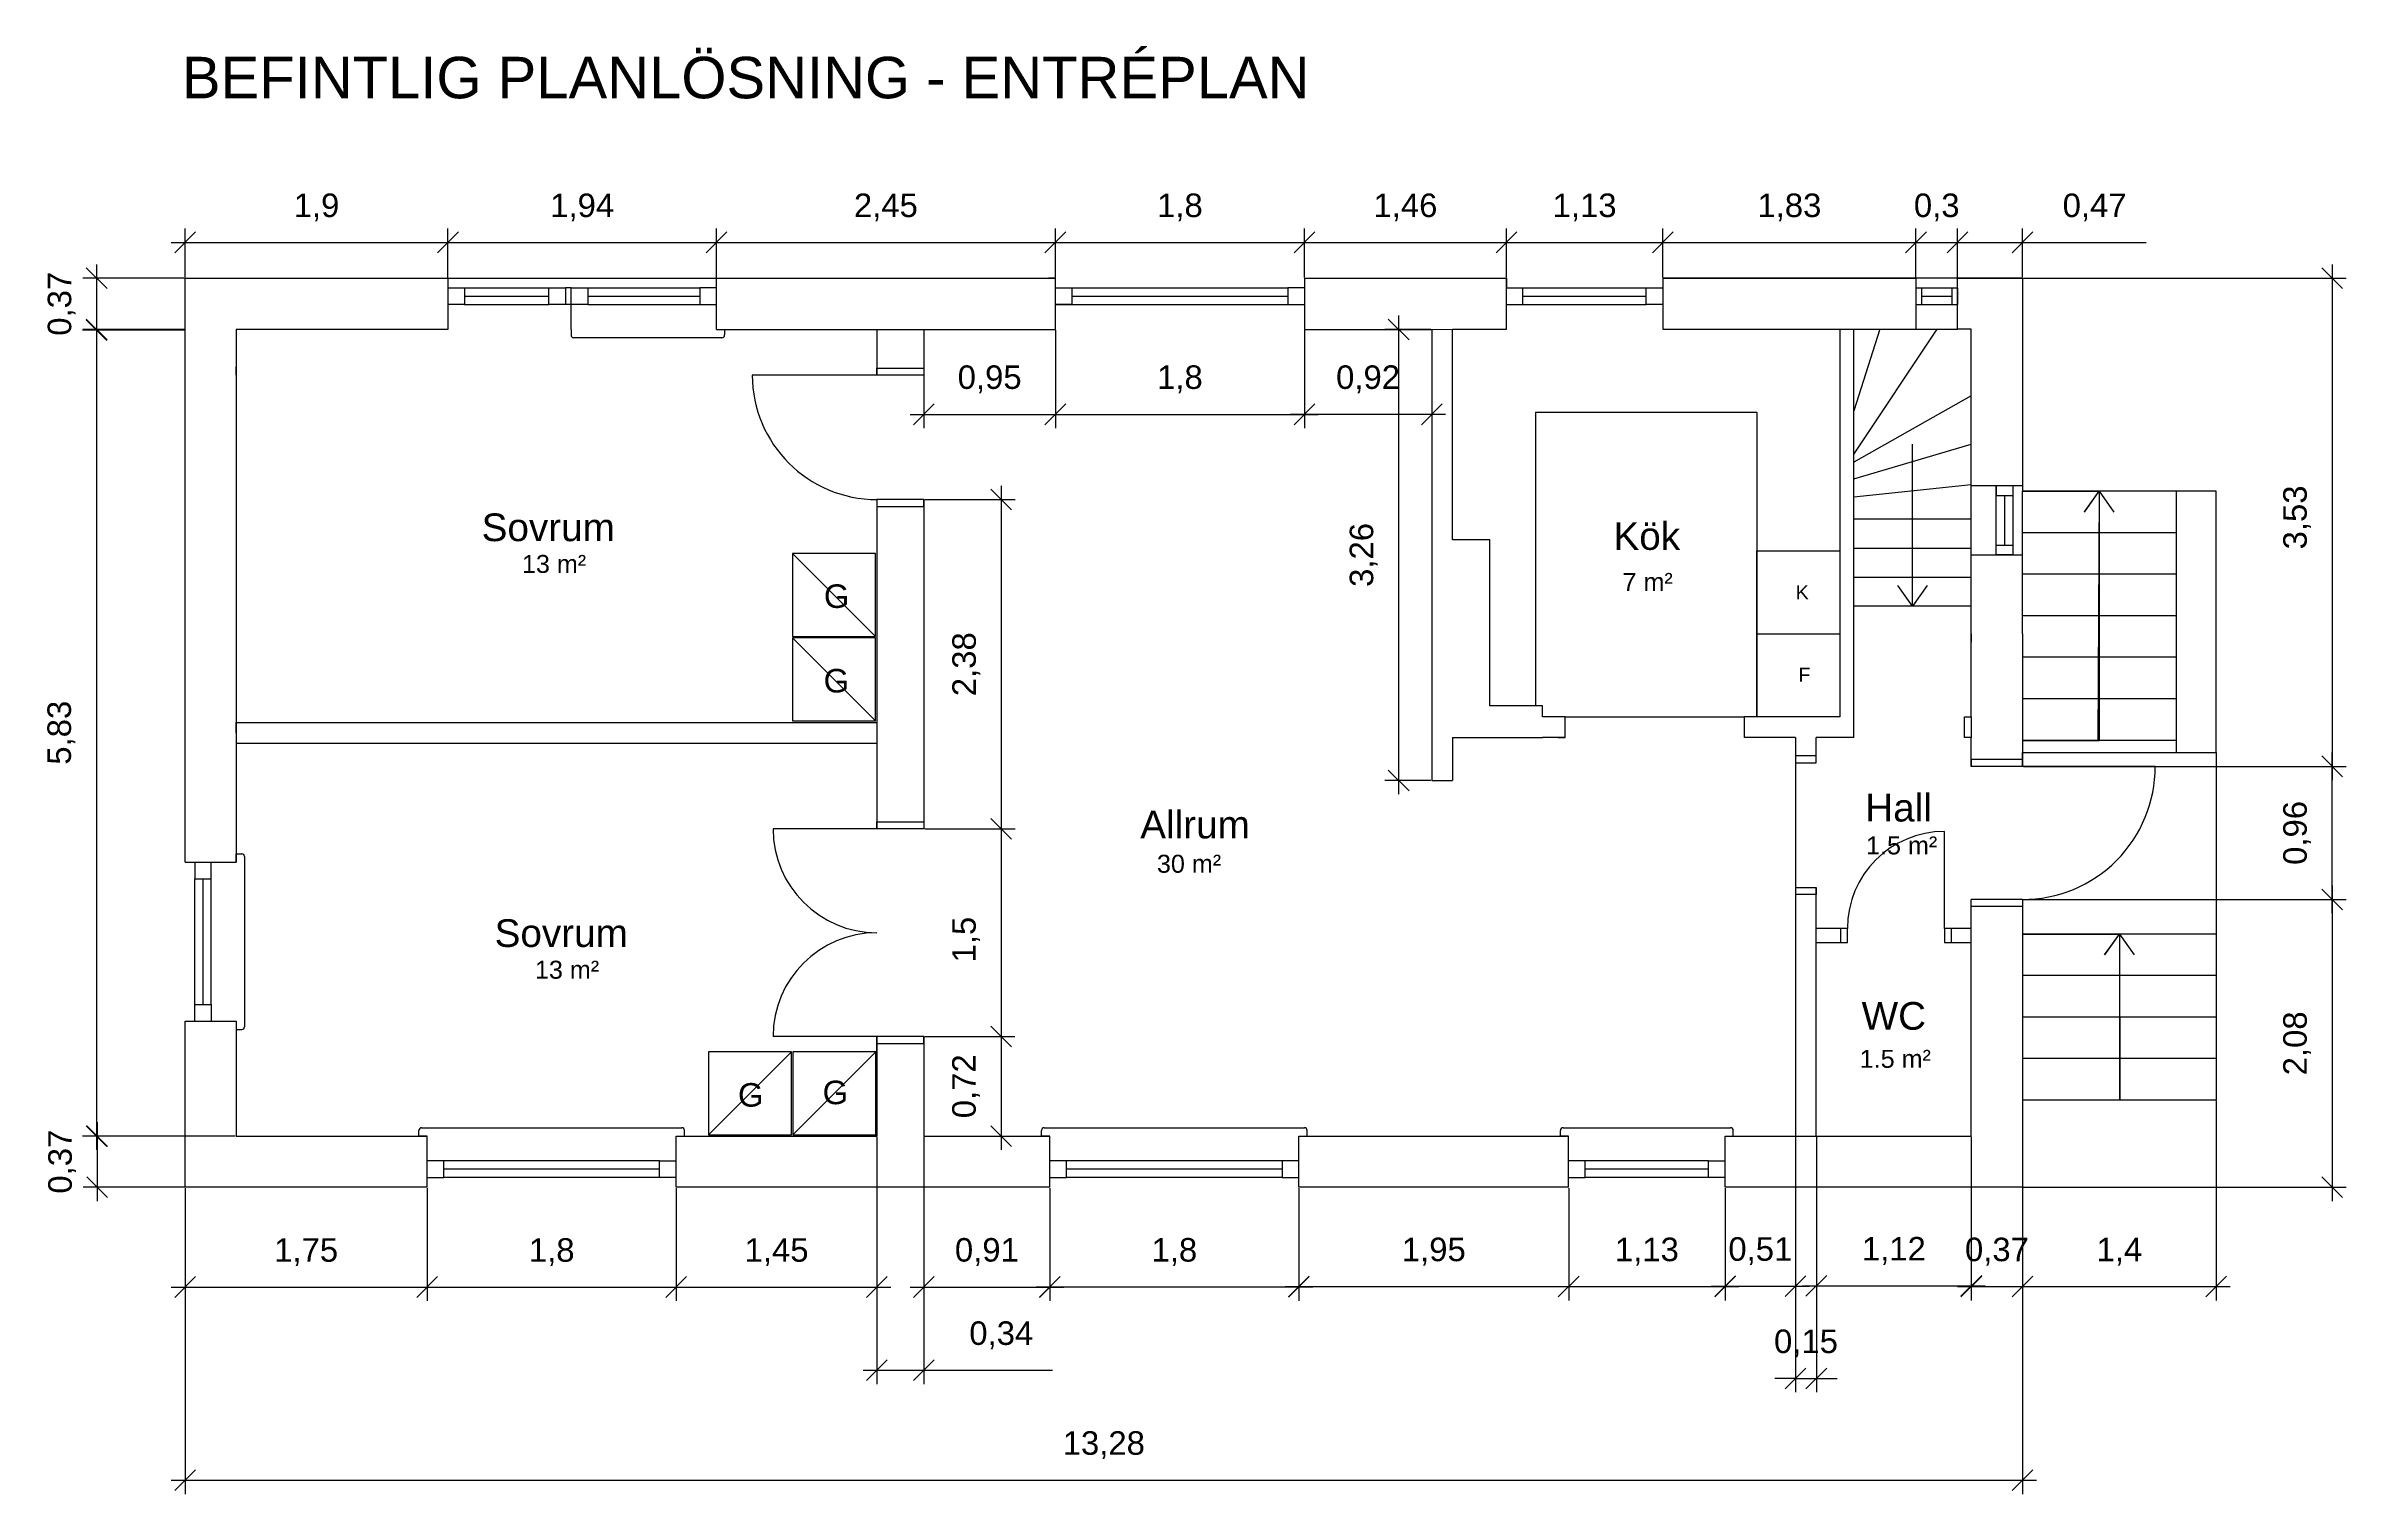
# Model space of a CAD drawing. Header units: millimetres. Extents: x -60009 to 113281, y -58228 to 411188.
# Drawn here: x 74276 to 90899, y 13750 to 24215 of the extents above; entities that cross this region are included whole.
import ezdxf

# ---------------------------------------------------------------- set-up
doc = ezdxf.new("R2010")
doc.units = ezdxf.units.MM
doc.layers.get('0').update_dxf_attribs({"color": 1})
for name, color, linetype in [('Angivelser', 7, 'Continuous'), ('Grundritningar', 1, 'Continuous'), ('Mått', 4, 'Continuous'), ('Rumsangivelser', 7, 'Continuous'), ('Rumsavdelare', 4, 'FENCELINE1')]:
    doc.layers.add(name, color=color, linetype=linetype)
doc.styles.get("Standard").update_dxf_attribs({"font": 'Arial.ttf', "height": 170})
doc.linetypes.add('FENCELINE1', pattern='A,6.35,-2.54,[133,ltypeshp.shx,S=2.54,R=0,X=-2.54,Y=0],-2.54,25.4', length=36.83)
doc.dimstyles.new('Egen dimension', dxfattribs={"dimscale": 10, "dimtxt": 2.5, "dimasz": 15, "dimexe": 10, "dimexo": 0.625, "dimgap": 15, "dimtad": 1, "dimlfac": 0.001, "dimtxsty": 'Standard', "dimblk": 'OBLIQUE', "dimblk1": 'OBLIQUE', "dimblk2": 'OBLIQUE', "dimcen": 20, "dimdle": 10, "dimadec": 0, "dimazin": 0, "dimtfac": 1, "dimtmove": 0, "dimatfit": 3, "dimldrblk": 'OPEN90', "dimfxl": 1, "dimarcsym": 0})
doc.dimstyles.new('ISO-25', dxfattribs={"dimscale": 10, "dimtxt": 2.5, "dimasz": 15, "dimexe": 10, "dimexo": 0.625, "dimgap": 15, "dimtad": 1, "dimlfac": 0.001, "dimtxsty": 'Standard', "dimblk": 'OBLIQUE', "dimblk1": 'OBLIQUE', "dimblk2": 'OBLIQUE', "dimcen": 20, "dimdle": 10, "dimadec": 0, "dimazin": 0, "dimtfac": 1, "dimtmove": 0, "dimatfit": 3, "dimldrblk": 'OPEN90', "dimfxl": 1, "dimarcsym": 0})

# ---------------------------------------------------------------- blocks, each defined once
blk = doc.blocks.new('_Oblique')
at = {"color": 0, "linetype": 'ByBlock', "lineweight": -2}
blk.add_line((-0.5, -0.5), (0.5, 0.5), dxfattribs=at)
blk = doc.blocks.new('*D45')
at = {"layer": 'Defpoints', "color": 0, "transparency": 16777216}
for p in [(75281, 22162), (74640, 16337), (75651, 16337)]:
    blk.add_point(p, dxfattribs=at)
at = {"layer": 'Mått', "color": 0, "lineweight": -2, "transparency": 16777216}
for p, q in [((75274, 22162), (74540, 22162)), ((74640, 22262), (74640, 16237)), ((75644, 16337), (74540, 16337))]:
    blk.add_line(p, q, dxfattribs=at)
at = {"layer": 'Mått', "color": 0, "lineweight": -2, "transparency": 16777216, "xscale": 150, "yscale": 150, "zscale": 150}
for p, rotation in [((74640, 22162), 90), ((74640, 16337), 270)]:
    blk.add_blockref('_Oblique', p, dxfattribs=dict(at, rotation=rotation))
at = {"layer": 'Mått', "color": 0, "transparency": 16777216, "insert": (74387, 19252), "char_height": 170, "attachment_point": 5, "rotation": 90}
blk.add_mtext('5,83', dxfattribs=at)
blk = doc.blocks.new('_Open90')
at = {"color": 0, "linetype": 'ByBlock', "lineweight": -2}
for p, q in [((0, 0), (-1, 0)), ((-0.5, 0.5), (0, 0)), ((0, 0), (-0.5, -0.5))]:
    blk.add_line(p, q, dxfattribs=at)
blk = doc.blocks.new('*D46')
at = {"layer": 'Defpoints', "color": 0, "transparency": 16777216}
for p in [(75281, 22537), (74642, 22167), (75281, 22167)]:
    blk.add_point(p, dxfattribs=at)
at = {"layer": 'Mått', "color": 0, "lineweight": -2, "transparency": 16777216}
for p, q in [((74642, 22637), (74642, 22067)), ((75274, 22537), (74542, 22537)), ((75274, 22167), (74542, 22167))]:
    blk.add_line(p, q, dxfattribs=at)
at = {"layer": 'Mått', "color": 0, "lineweight": -2, "transparency": 16777216, "xscale": 150, "yscale": 150, "zscale": 150}
for p, rotation in [((74642, 22537), 90), ((74642, 22167), 270)]:
    blk.add_blockref('_Oblique', p, dxfattribs=dict(at, rotation=rotation))
at = {"layer": 'Mått', "color": 0, "transparency": 16777216, "insert": (74389, 22352), "char_height": 170, "attachment_point": 5, "rotation": 90}
blk.add_mtext('0,37', dxfattribs=at)
blk = doc.blocks.new('*D47')
at = {"layer": 'Defpoints', "color": 0, "transparency": 16777216}
for p in [(75651, 16337), (74645, 15967), (77031, 15967)]:
    blk.add_point(p, dxfattribs=at)
at = {"layer": 'Mått', "color": 0, "lineweight": -2, "transparency": 16777216}
for p, q in [((75644, 16337), (74545, 16337)), ((74645, 16437), (74645, 15867)), ((77024, 15967), (74545, 15967))]:
    blk.add_line(p, q, dxfattribs=at)
at = {"layer": 'Mått', "color": 0, "lineweight": -2, "transparency": 16777216, "xscale": 150, "yscale": 150, "zscale": 150}
for p, rotation in [((74645, 16337), 90), ((74645, 15967), 270)]:
    blk.add_blockref('_Oblique', p, dxfattribs=dict(at, rotation=rotation))
at = {"layer": 'Mått', "color": 0, "transparency": 16777216, "insert": (74393, 16152), "char_height": 170, "attachment_point": 5, "rotation": 90}
blk.add_mtext('0,37', dxfattribs=at)
blk = doc.blocks.new('*D48')
at = {"layer": 'Defpoints', "color": 0, "transparency": 16777216}
for p in [(75281, 15967), (88561, 15967), (88561, 13850)]:
    blk.add_point(p, dxfattribs=at)
at = {"layer": 'Mått', "color": 0, "lineweight": -2, "transparency": 16777216}
for p, q in [((75281, 15961), (75281, 13750)), ((88561, 15961), (88561, 13750)), ((75181, 13850), (88661, 13850))]:
    blk.add_line(p, q, dxfattribs=at)
at = {"layer": 'Mått', "color": 0, "lineweight": -2, "transparency": 16777216, "xscale": 150, "yscale": 150, "zscale": 150, "rotation": 180}
blk.add_blockref('_Oblique', (75281, 13850), dxfattribs=at)
at = {"layer": 'Mått', "color": 0, "lineweight": -2, "transparency": 16777216, "xscale": 150, "yscale": 150, "zscale": 150}
blk.add_blockref('_Oblique', (88561, 13850), dxfattribs=at)
at = {"layer": 'Mått', "color": 0, "transparency": 16777216, "insert": (81921, 14103), "char_height": 170, "attachment_point": 5}
blk.add_mtext('13,28', dxfattribs=at)
blk = doc.blocks.new('*D49')
at = {"layer": 'Defpoints', "color": 0, "transparency": 16777216}
for p in [(88561, 22537), (88561, 19009), (90799, 19009)]:
    blk.add_point(p, dxfattribs=at)
at = {"layer": 'Mått', "color": 0, "lineweight": -2, "transparency": 16777216}
for p, q in [((90799, 22637), (90799, 18909)), ((88567, 22537), (90899, 22537)), ((88567, 19009), (90899, 19009))]:
    blk.add_line(p, q, dxfattribs=at)
at = {"layer": 'Mått', "color": 0, "lineweight": -2, "transparency": 16777216, "xscale": 150, "yscale": 150, "zscale": 150}
for p, rotation in [((90799, 22537), 90), ((90799, 19009), 270)]:
    blk.add_blockref('_Oblique', p, dxfattribs=dict(at, rotation=rotation))
at = {"layer": 'Mått', "color": 0, "transparency": 16777216, "insert": (90546, 20808), "char_height": 170, "attachment_point": 5, "rotation": 90}
blk.add_mtext('3,53', dxfattribs=at)
blk = doc.blocks.new('*D50')
at = {"layer": 'Defpoints', "color": 0, "transparency": 16777216}
for p in [(88561, 18047), (88561, 15967), (90799, 15967)]:
    blk.add_point(p, dxfattribs=at)
at = {"layer": 'Mått', "color": 0, "lineweight": -2, "transparency": 16777216}
for p, q in [((90799, 18147), (90799, 15867)), ((88567, 18047), (90899, 18047)), ((88567, 15967), (90899, 15967))]:
    blk.add_line(p, q, dxfattribs=at)
at = {"layer": 'Mått', "color": 0, "lineweight": -2, "transparency": 16777216, "xscale": 150, "yscale": 150, "zscale": 150}
for p, rotation in [((90799, 18047), 90), ((90799, 15967), 270)]:
    blk.add_blockref('_Oblique', p, dxfattribs=dict(at, rotation=rotation))
at = {"layer": 'Mått', "color": 0, "transparency": 16777216, "insert": (90546, 17007), "char_height": 170, "attachment_point": 5, "rotation": 90}
blk.add_mtext('2,08', dxfattribs=at)
blk = doc.blocks.new('*D51')
at = {"layer": 'Defpoints', "color": 0, "transparency": 16777216}
for p in [(80621, 22167), (81571, 22167), (81571, 21553)]:
    blk.add_point(p, dxfattribs=at)
at = {"layer": 'Mått', "color": 0, "lineweight": -2, "transparency": 16777216}
for p, q in [((80621, 22161), (80621, 21453)), ((81571, 22161), (81571, 21453)), ((80521, 21553), (81671, 21553))]:
    blk.add_line(p, q, dxfattribs=at)
at = {"layer": 'Mått', "color": 0, "lineweight": -2, "transparency": 16777216, "xscale": 150, "yscale": 150, "zscale": 150, "rotation": 180}
blk.add_blockref('_Oblique', (80621, 21553), dxfattribs=at)
at = {"layer": 'Mått', "color": 0, "lineweight": -2, "transparency": 16777216, "xscale": 150, "yscale": 150, "zscale": 150}
blk.add_blockref('_Oblique', (81571, 21553), dxfattribs=at)
at = {"layer": 'Mått', "color": 0, "transparency": 16777216, "insert": (81096, 21806), "char_height": 170, "attachment_point": 5}
blk.add_mtext('0,95', dxfattribs=at)
blk = doc.blocks.new('*D52')
at = {"layer": 'Defpoints', "color": 0, "transparency": 16777216}
for p in [(81571, 22167), (83371, 22167), (83371, 21553)]:
    blk.add_point(p, dxfattribs=at)
at = {"layer": 'Mått', "color": 0, "lineweight": -2, "transparency": 16777216}
for p, q in [((81571, 22161), (81571, 21453)), ((83371, 22161), (83371, 21453)), ((81471, 21553), (83471, 21553))]:
    blk.add_line(p, q, dxfattribs=at)
at = {"layer": 'Mått', "color": 0, "lineweight": -2, "transparency": 16777216, "xscale": 150, "yscale": 150, "zscale": 150, "rotation": 180}
blk.add_blockref('_Oblique', (81571, 21553), dxfattribs=at)
at = {"layer": 'Mått', "color": 0, "lineweight": -2, "transparency": 16777216, "xscale": 150, "yscale": 150, "zscale": 150}
blk.add_blockref('_Oblique', (83371, 21553), dxfattribs=at)
at = {"layer": 'Mått', "color": 0, "transparency": 16777216, "insert": (82471, 21806), "char_height": 170, "attachment_point": 5}
blk.add_mtext('1,8', dxfattribs=at)
blk = doc.blocks.new('*D53')
at = {"layer": 'Defpoints', "color": 0, "transparency": 16777216}
for p in [(83371, 22162), (84291, 22167), (83371, 21553)]:
    blk.add_point(p, dxfattribs=at)
at = {"layer": 'Mått', "color": 0, "lineweight": -2, "transparency": 16777216}
for p, q in [((83371, 22156), (83371, 21453)), ((84291, 22161), (84291, 21453)), ((84391, 21553), (83271, 21553))]:
    blk.add_line(p, q, dxfattribs=at)
at = {"layer": 'Mått', "color": 0, "lineweight": -2, "transparency": 16777216, "xscale": 150, "yscale": 150, "zscale": 150, "rotation": 180}
blk.add_blockref('_Oblique', (83371, 21553), dxfattribs=at)
at = {"layer": 'Mått', "color": 0, "lineweight": -2, "transparency": 16777216, "xscale": 150, "yscale": 150, "zscale": 150}
blk.add_blockref('_Oblique', (84291, 21553), dxfattribs=at)
at = {"layer": 'Mått', "color": 0, "transparency": 16777216, "insert": (83831, 21806), "char_height": 170, "attachment_point": 5}
blk.add_mtext('0,92', dxfattribs=at)
blk = doc.blocks.new('*D54')
at = {"layer": 'Defpoints', "color": 0, "transparency": 16777216}
for p in [(84291, 22167), (84052, 18907), (84291, 18907)]:
    blk.add_point(p, dxfattribs=at)
at = {"layer": 'Mått', "color": 0, "lineweight": -2, "transparency": 16777216}
for p, q in [((84284, 22167), (83952, 22167)), ((84052, 22267), (84052, 18807)), ((84284, 18907), (83952, 18907))]:
    blk.add_line(p, q, dxfattribs=at)
at = {"layer": 'Mått', "color": 0, "lineweight": -2, "transparency": 16777216, "xscale": 150, "yscale": 150, "zscale": 150}
for p, rotation in [((84052, 22167), 90), ((84052, 18907), 270)]:
    blk.add_blockref('_Oblique', p, dxfattribs=dict(at, rotation=rotation))
at = {"layer": 'Mått', "color": 0, "transparency": 16777216, "insert": (83799, 20537), "char_height": 170, "attachment_point": 5, "rotation": 90}
blk.add_mtext('3,26', dxfattribs=at)
blk = doc.blocks.new('*D55')
at = {"layer": 'Defpoints', "color": 0, "transparency": 16777216}
for p in [(80621, 20937), (80621, 18557), (81180, 18557)]:
    blk.add_point(p, dxfattribs=at)
at = {"layer": 'Mått', "color": 0, "lineweight": -2, "transparency": 16777216}
for p, q in [((81180, 21037), (81180, 18457)), ((80627, 20937), (81280, 20937)), ((80627, 18557), (81280, 18557))]:
    blk.add_line(p, q, dxfattribs=at)
at = {"layer": 'Mått', "color": 0, "lineweight": -2, "transparency": 16777216, "xscale": 150, "yscale": 150, "zscale": 150}
for p, rotation in [((81180, 20937), 90), ((81180, 18557), 270)]:
    blk.add_blockref('_Oblique', p, dxfattribs=dict(at, rotation=rotation))
at = {"layer": 'Mått', "color": 0, "transparency": 16777216, "insert": (80927, 19747), "char_height": 170, "attachment_point": 5, "rotation": 90}
blk.add_mtext('2,38', dxfattribs=at)
blk = doc.blocks.new('*D56')
at = {"layer": 'Defpoints', "color": 0, "transparency": 16777216}
for p in [(80621, 18557), (80621, 17057), (81179, 17057)]:
    blk.add_point(p, dxfattribs=at)
at = {"layer": 'Mått', "color": 0, "lineweight": -2, "transparency": 16777216}
for p, q in [((81179, 18657), (81179, 16957)), ((80627, 18557), (81279, 18557)), ((80627, 17057), (81279, 17057))]:
    blk.add_line(p, q, dxfattribs=at)
at = {"layer": 'Mått', "color": 0, "lineweight": -2, "transparency": 16777216, "xscale": 150, "yscale": 150, "zscale": 150}
for p, rotation in [((81179, 18557), 90), ((81179, 17057), 270)]:
    blk.add_blockref('_Oblique', p, dxfattribs=dict(at, rotation=rotation))
at = {"layer": 'Mått', "color": 0, "transparency": 16777216, "insert": (80926, 17757), "char_height": 170, "attachment_point": 5, "rotation": 90}
blk.add_mtext('1,5', dxfattribs=at)
blk = doc.blocks.new('*D57')
at = {"layer": 'Defpoints', "color": 0, "transparency": 16777216}
for p in [(80621, 17057), (80621, 16337), (81179, 16337)]:
    blk.add_point(p, dxfattribs=at)
at = {"layer": 'Mått', "color": 0, "lineweight": -2, "transparency": 16777216}
for p, q in [((81179, 17157), (81179, 16237)), ((80627, 17057), (81279, 17057)), ((80627, 16337), (81279, 16337))]:
    blk.add_line(p, q, dxfattribs=at)
at = {"layer": 'Mått', "color": 0, "lineweight": -2, "transparency": 16777216, "xscale": 150, "yscale": 150, "zscale": 150}
for p, rotation in [((81179, 17057), 90), ((81179, 16337), 270)]:
    blk.add_blockref('_Oblique', p, dxfattribs=dict(at, rotation=rotation))
at = {"layer": 'Mått', "color": 0, "transparency": 16777216, "insert": (80926, 16697), "char_height": 170, "attachment_point": 5, "rotation": 90}
blk.add_mtext('0,72', dxfattribs=at)
blk = doc.blocks.new('*D58')
at = {"layer": 'Defpoints', "color": 0, "transparency": 16777216}
for p in [(88561, 16597), (89961, 16597), (89961, 15249)]:
    blk.add_point(p, dxfattribs=at)
at = {"layer": 'Mått', "color": 0, "lineweight": -2, "transparency": 16777216}
for p, q in [((88561, 16591), (88561, 15149)), ((89961, 16591), (89961, 15149)), ((88461, 15249), (90061, 15249))]:
    blk.add_line(p, q, dxfattribs=at)
at = {"layer": 'Mått', "color": 0, "lineweight": -2, "transparency": 16777216, "xscale": 150, "yscale": 150, "zscale": 150, "rotation": 180}
blk.add_blockref('_Oblique', (88561, 15249), dxfattribs=at)
at = {"layer": 'Mått', "color": 0, "lineweight": -2, "transparency": 16777216, "xscale": 150, "yscale": 150, "zscale": 150}
blk.add_blockref('_Oblique', (89961, 15249), dxfattribs=at)
at = {"layer": 'Mått', "color": 0, "transparency": 16777216, "insert": (89261, 15502), "char_height": 170, "attachment_point": 5}
blk.add_mtext('1,4', dxfattribs=at)
blk = doc.blocks.new('*D44')
at = {"layer": 'Defpoints', "color": 0, "transparency": 16777216}
for p in [(89961, 19009), (90799, 19009), (89961, 18047)]:
    blk.add_point(p, dxfattribs=at)
at = {"layer": 'Mått', "color": 0, "lineweight": -2, "transparency": 16777216}
for p, q in [((89967, 19009), (90899, 19009)), ((90799, 17947), (90799, 19109)), ((89967, 18047), (90899, 18047))]:
    blk.add_line(p, q, dxfattribs=at)
at = {"layer": 'Mått', "color": 0, "lineweight": -2, "transparency": 16777216, "xscale": 150, "yscale": 150, "zscale": 150}
for p, rotation in [((90799, 19009), 90), ((90799, 18047), 270)]:
    blk.add_blockref('_Oblique', p, dxfattribs=dict(at, rotation=rotation))
at = {"layer": 'Mått', "color": 0, "transparency": 16777216, "insert": (90546, 18528), "char_height": 170, "attachment_point": 5, "rotation": 90}
blk.add_mtext('0,96', dxfattribs=at)
blk = doc.blocks.new('*D76')
at = {"layer": 'Defpoints', "color": 0, "transparency": 16777216}
for p in [(75281, 15967), (77031, 15967), (77031, 15246)]:
    blk.add_point(p, dxfattribs=at)
at = {"layer": 'Mått', "color": 0, "lineweight": -2, "transparency": 16777216}
for p, q in [((75281, 15961), (75281, 15146)), ((77031, 15961), (77031, 15146)), ((75181, 15246), (77131, 15246))]:
    blk.add_line(p, q, dxfattribs=at)
at = {"layer": 'Mått', "color": 0, "lineweight": -2, "transparency": 16777216, "xscale": 150, "yscale": 150, "zscale": 150, "rotation": 180}
blk.add_blockref('_Oblique', (75281, 15246), dxfattribs=at)
at = {"layer": 'Mått', "color": 0, "lineweight": -2, "transparency": 16777216, "xscale": 150, "yscale": 150, "zscale": 150}
blk.add_blockref('_Oblique', (77031, 15246), dxfattribs=at)
at = {"layer": 'Mått', "color": 0, "transparency": 16777216, "insert": (76156, 15498), "char_height": 170, "attachment_point": 5}
blk.add_mtext('1,75', dxfattribs=at)
blk = doc.blocks.new('*D77')
at = {"layer": 'Defpoints', "color": 0, "transparency": 16777216}
for p in [(77031, 15967), (78831, 15967), (78831, 15246)]:
    blk.add_point(p, dxfattribs=at)
at = {"layer": 'Mått', "color": 0, "lineweight": -2, "transparency": 16777216}
for p, q in [((77031, 15961), (77031, 15146)), ((78831, 15961), (78831, 15146)), ((76931, 15246), (78931, 15246))]:
    blk.add_line(p, q, dxfattribs=at)
at = {"layer": 'Mått', "color": 0, "lineweight": -2, "transparency": 16777216, "xscale": 150, "yscale": 150, "zscale": 150, "rotation": 180}
blk.add_blockref('_Oblique', (77031, 15246), dxfattribs=at)
at = {"layer": 'Mått', "color": 0, "lineweight": -2, "transparency": 16777216, "xscale": 150, "yscale": 150, "zscale": 150}
blk.add_blockref('_Oblique', (78831, 15246), dxfattribs=at)
at = {"layer": 'Mått', "color": 0, "transparency": 16777216, "insert": (77931, 15498), "char_height": 170, "attachment_point": 5}
blk.add_mtext('1,8', dxfattribs=at)
blk = doc.blocks.new('*D78')
at = {"layer": 'Defpoints', "color": 0, "transparency": 16777216}
for p in [(80281, 16337), (78831, 15967), (80281, 15246)]:
    blk.add_point(p, dxfattribs=at)
at = {"layer": 'Mått', "color": 0, "lineweight": -2, "transparency": 16777216}
for p, q in [((80281, 16331), (80281, 15146)), ((78831, 15961), (78831, 15146)), ((78731, 15246), (80381, 15246))]:
    blk.add_line(p, q, dxfattribs=at)
at = {"layer": 'Mått', "color": 0, "lineweight": -2, "transparency": 16777216, "xscale": 150, "yscale": 150, "zscale": 150, "rotation": 180}
blk.add_blockref('_Oblique', (78831, 15246), dxfattribs=at)
at = {"layer": 'Mått', "color": 0, "lineweight": -2, "transparency": 16777216, "xscale": 150, "yscale": 150, "zscale": 150}
blk.add_blockref('_Oblique', (80281, 15246), dxfattribs=at)
at = {"layer": 'Mått', "color": 0, "transparency": 16777216, "insert": (79556, 15498), "char_height": 170, "attachment_point": 5}
blk.add_mtext('1,45', dxfattribs=at)
blk = doc.blocks.new('*D79')
at = {"layer": 'Defpoints', "color": 0, "transparency": 16777216}
for p in [(81531, 15967), (83331, 15967), (83331, 15247)]:
    blk.add_point(p, dxfattribs=at)
at = {"layer": 'Mått', "color": 0, "lineweight": -2, "transparency": 16777216}
for p, q in [((81531, 15961), (81531, 15147)), ((83331, 15961), (83331, 15147)), ((81431, 15247), (83431, 15247))]:
    blk.add_line(p, q, dxfattribs=at)
at = {"layer": 'Mått', "color": 0, "lineweight": -2, "transparency": 16777216, "xscale": 150, "yscale": 150, "zscale": 150, "rotation": 180}
blk.add_blockref('_Oblique', (81531, 15247), dxfattribs=at)
at = {"layer": 'Mått', "color": 0, "lineweight": -2, "transparency": 16777216, "xscale": 150, "yscale": 150, "zscale": 150}
blk.add_blockref('_Oblique', (83331, 15247), dxfattribs=at)
at = {"layer": 'Mått', "color": 0, "transparency": 16777216, "insert": (82431, 15499), "char_height": 170, "attachment_point": 5}
blk.add_mtext('1,8', dxfattribs=at)
blk = doc.blocks.new('*D80')
at = {"layer": 'Defpoints', "color": 0, "transparency": 16777216}
for p in [(83331, 15967), (85281, 15967), (85281, 15249)]:
    blk.add_point(p, dxfattribs=at)
at = {"layer": 'Mått', "color": 0, "lineweight": -2, "transparency": 16777216}
for p, q in [((83331, 15961), (83331, 15149)), ((85281, 15961), (85281, 15149)), ((83231, 15249), (85381, 15249))]:
    blk.add_line(p, q, dxfattribs=at)
at = {"layer": 'Mått', "color": 0, "lineweight": -2, "transparency": 16777216, "xscale": 150, "yscale": 150, "zscale": 150, "rotation": 180}
blk.add_blockref('_Oblique', (83331, 15249), dxfattribs=at)
at = {"layer": 'Mått', "color": 0, "lineweight": -2, "transparency": 16777216, "xscale": 150, "yscale": 150, "zscale": 150}
blk.add_blockref('_Oblique', (85281, 15249), dxfattribs=at)
at = {"layer": 'Mått', "color": 0, "transparency": 16777216, "insert": (84306, 15502), "char_height": 170, "attachment_point": 5}
blk.add_mtext('1,95', dxfattribs=at)
blk = doc.blocks.new('*D81')
at = {"layer": 'Defpoints', "color": 0, "transparency": 16777216}
for p in [(85281, 15967), (86411, 15967), (86411, 15249)]:
    blk.add_point(p, dxfattribs=at)
at = {"layer": 'Mått', "color": 0, "lineweight": -2, "transparency": 16777216}
for p, q in [((85281, 15961), (85281, 15149)), ((86411, 15961), (86411, 15149)), ((85181, 15249), (86511, 15249))]:
    blk.add_line(p, q, dxfattribs=at)
at = {"layer": 'Mått', "color": 0, "lineweight": -2, "transparency": 16777216, "xscale": 150, "yscale": 150, "zscale": 150, "rotation": 180}
blk.add_blockref('_Oblique', (85281, 15249), dxfattribs=at)
at = {"layer": 'Mått', "color": 0, "lineweight": -2, "transparency": 16777216, "xscale": 150, "yscale": 150, "zscale": 150}
blk.add_blockref('_Oblique', (86411, 15249), dxfattribs=at)
at = {"layer": 'Mått', "color": 0, "transparency": 16777216, "insert": (85846, 15502), "char_height": 170, "attachment_point": 5}
blk.add_mtext('1,13', dxfattribs=at)
blk = doc.blocks.new('*D82')
at = {"layer": 'Defpoints', "color": 0, "transparency": 16777216}
for p in [(86921, 16337), (86411, 15967), (86921, 15252)]:
    blk.add_point(p, dxfattribs=at)
at = {"layer": 'Mått', "color": 0, "lineweight": -2, "transparency": 16777216}
for p, q in [((86921, 16331), (86921, 15152)), ((86411, 15961), (86411, 15152)), ((86311, 15252), (87021, 15252))]:
    blk.add_line(p, q, dxfattribs=at)
at = {"layer": 'Mått', "color": 0, "lineweight": -2, "transparency": 16777216, "xscale": 150, "yscale": 150, "zscale": 150, "rotation": 180}
blk.add_blockref('_Oblique', (86411, 15252), dxfattribs=at)
at = {"layer": 'Mått', "color": 0, "lineweight": -2, "transparency": 16777216, "xscale": 150, "yscale": 150, "zscale": 150}
blk.add_blockref('_Oblique', (86921, 15252), dxfattribs=at)
at = {"layer": 'Mått', "color": 0, "transparency": 16777216, "insert": (86666, 15505), "char_height": 170, "attachment_point": 5}
blk.add_mtext('0,51', dxfattribs=at)
blk = doc.blocks.new('*D83')
at = {"layer": 'Defpoints', "color": 0, "transparency": 16777216}
for p in [(80281, 16337), (80621, 16337), (80621, 14645)]:
    blk.add_point(p, dxfattribs=at)
at = {"layer": 'Mått', "color": 0, "lineweight": -2, "transparency": 16777216}
for p, q in [((80281, 16331), (80281, 14545)), ((80621, 16331), (80621, 14545)), ((80181, 14645), (80621, 14645)), ((80621, 14645), (81550, 14645))]:
    blk.add_line(p, q, dxfattribs=at)
at = {"layer": 'Mått', "color": 0, "lineweight": -2, "transparency": 16777216, "xscale": 150, "yscale": 150, "zscale": 150, "rotation": 180}
blk.add_blockref('_Oblique', (80281, 14645), dxfattribs=at)
at = {"layer": 'Mått', "color": 0, "lineweight": -2, "transparency": 16777216, "xscale": 150, "yscale": 150, "zscale": 150}
blk.add_blockref('_Oblique', (80621, 14645), dxfattribs=at)
at = {"layer": 'Mått', "color": 0, "transparency": 16777216, "insert": (81180, 14897), "char_height": 170, "attachment_point": 5}
blk.add_mtext('0,34', dxfattribs=at)
blk = doc.blocks.new('*D84')
at = {"layer": 'Defpoints', "color": 0, "transparency": 16777216}
for p in [(80621, 15967), (81531, 15967), (81531, 15246)]:
    blk.add_point(p, dxfattribs=at)
at = {"layer": 'Mått', "color": 0, "lineweight": -2, "transparency": 16777216}
for p, q in [((80621, 15961), (80621, 15146)), ((81531, 15961), (81531, 15146)), ((80521, 15246), (81631, 15246))]:
    blk.add_line(p, q, dxfattribs=at)
at = {"layer": 'Mått', "color": 0, "lineweight": -2, "transparency": 16777216, "xscale": 150, "yscale": 150, "zscale": 150, "rotation": 180}
blk.add_blockref('_Oblique', (80621, 15246), dxfattribs=at)
at = {"layer": 'Mått', "color": 0, "lineweight": -2, "transparency": 16777216, "xscale": 150, "yscale": 150, "zscale": 150}
blk.add_blockref('_Oblique', (81531, 15246), dxfattribs=at)
at = {"layer": 'Mått', "color": 0, "transparency": 16777216, "insert": (81076, 15499), "char_height": 170, "attachment_point": 5}
blk.add_mtext('0,91', dxfattribs=at)
blk = doc.blocks.new('*D85')
at = {"layer": 'Defpoints', "color": 0, "transparency": 16777216}
for p in [(86921, 16337), (87071, 16337), (87071, 14585)]:
    blk.add_point(p, dxfattribs=at)
at = {"layer": 'Mått', "color": 0, "lineweight": -2, "transparency": 16777216}
for p, q in [((86921, 16331), (86921, 14485)), ((87071, 16331), (87071, 14485)), ((86921, 14585), (86771, 14585)), ((86921, 14585), (87071, 14585)), ((87071, 14585), (87221, 14585))]:
    blk.add_line(p, q, dxfattribs=at)
at = {"layer": 'Mått', "color": 0, "lineweight": -2, "transparency": 16777216, "xscale": 150, "yscale": 150, "zscale": 150}
blk.add_blockref('_Oblique', (86921, 14585), dxfattribs=at)
at = {"layer": 'Mått', "color": 0, "lineweight": -2, "transparency": 16777216, "xscale": 150, "yscale": 150, "zscale": 150, "rotation": 180}
blk.add_blockref('_Oblique', (87071, 14585), dxfattribs=at)
at = {"layer": 'Mått', "color": 0, "transparency": 16777216, "insert": (86996, 14838), "char_height": 170, "attachment_point": 5}
blk.add_mtext('0,15', dxfattribs=at)
blk = doc.blocks.new('*D86')
at = {"layer": 'Defpoints', "color": 0, "transparency": 16777216}
for p in [(87071, 16337), (88191, 16337), (88191, 15254)]:
    blk.add_point(p, dxfattribs=at)
at = {"layer": 'Mått', "color": 0, "lineweight": -2, "transparency": 16777216}
for p, q in [((87071, 16331), (87071, 15154)), ((88191, 16331), (88191, 15154)), ((86971, 15254), (88291, 15254))]:
    blk.add_line(p, q, dxfattribs=at)
at = {"layer": 'Mått', "color": 0, "lineweight": -2, "transparency": 16777216, "xscale": 150, "yscale": 150, "zscale": 150, "rotation": 180}
blk.add_blockref('_Oblique', (87071, 15254), dxfattribs=at)
at = {"layer": 'Mått', "color": 0, "lineweight": -2, "transparency": 16777216, "xscale": 150, "yscale": 150, "zscale": 150}
blk.add_blockref('_Oblique', (88191, 15254), dxfattribs=at)
at = {"layer": 'Mått', "color": 0, "transparency": 16777216, "insert": (87631, 15507), "char_height": 170, "attachment_point": 5}
blk.add_mtext('1,12', dxfattribs=at)
blk = doc.blocks.new('*D87')
at = {"layer": 'Defpoints', "color": 0, "transparency": 16777216}
for p in [(88191, 15967), (88561, 15967), (88561, 15249)]:
    blk.add_point(p, dxfattribs=at)
at = {"layer": 'Mått', "color": 0, "lineweight": -2, "transparency": 16777216}
for p, q in [((88191, 15961), (88191, 15149)), ((88561, 15961), (88561, 15149)), ((88091, 15249), (88661, 15249))]:
    blk.add_line(p, q, dxfattribs=at)
at = {"layer": 'Mått', "color": 0, "lineweight": -2, "transparency": 16777216, "xscale": 150, "yscale": 150, "zscale": 150, "rotation": 180}
blk.add_blockref('_Oblique', (88191, 15249), dxfattribs=at)
at = {"layer": 'Mått', "color": 0, "lineweight": -2, "transparency": 16777216, "xscale": 150, "yscale": 150, "zscale": 150}
blk.add_blockref('_Oblique', (88561, 15249), dxfattribs=at)
at = {"layer": 'Mått', "color": 0, "transparency": 16777216, "insert": (88376, 15502), "char_height": 170, "attachment_point": 5}
blk.add_mtext('0,37', dxfattribs=at)
blk = doc.blocks.new('*D92')
at = {"layer": 'Defpoints', "color": 0, "transparency": 16777216}
for p in [(77181, 22796), (75281, 22537), (77181, 22537)]:
    blk.add_point(p, dxfattribs=at)
at = {"layer": 'Mått', "color": 0, "lineweight": -2, "transparency": 16777216}
for p, q in [((75181, 22796), (77281, 22796)), ((75281, 22543), (75281, 22896)), ((77181, 22543), (77181, 22896))]:
    blk.add_line(p, q, dxfattribs=at)
at = {"layer": 'Mått', "color": 0, "lineweight": -2, "transparency": 16777216, "xscale": 150, "yscale": 150, "zscale": 150, "rotation": 180}
blk.add_blockref('_Oblique', (75281, 22796), dxfattribs=at)
at = {"layer": 'Mått', "color": 0, "lineweight": -2, "transparency": 16777216, "xscale": 150, "yscale": 150, "zscale": 150}
blk.add_blockref('_Oblique', (77181, 22796), dxfattribs=at)
at = {"layer": 'Mått', "color": 0, "transparency": 16777216, "insert": (76231, 23048), "char_height": 170, "attachment_point": 5}
blk.add_mtext('1,9', dxfattribs=at)
blk = doc.blocks.new('*D93')
at = {"layer": 'Defpoints', "color": 0, "transparency": 16777216}
for p in [(79121, 22796), (77181, 22537), (79121, 22537)]:
    blk.add_point(p, dxfattribs=at)
at = {"layer": 'Mått', "color": 0, "lineweight": -2, "transparency": 16777216}
for p, q in [((77081, 22796), (79221, 22796)), ((77181, 22543), (77181, 22896)), ((79121, 22543), (79121, 22896))]:
    blk.add_line(p, q, dxfattribs=at)
at = {"layer": 'Mått', "color": 0, "lineweight": -2, "transparency": 16777216, "xscale": 150, "yscale": 150, "zscale": 150, "rotation": 180}
blk.add_blockref('_Oblique', (77181, 22796), dxfattribs=at)
at = {"layer": 'Mått', "color": 0, "lineweight": -2, "transparency": 16777216, "xscale": 150, "yscale": 150, "zscale": 150}
blk.add_blockref('_Oblique', (79121, 22796), dxfattribs=at)
at = {"layer": 'Mått', "color": 0, "transparency": 16777216, "insert": (78151, 23048), "char_height": 170, "attachment_point": 5}
blk.add_mtext('1,94', dxfattribs=at)
blk = doc.blocks.new('*D94')
at = {"layer": 'Defpoints', "color": 0, "transparency": 16777216}
for p in [(81571, 22796), (79121, 22537), (81571, 22537)]:
    blk.add_point(p, dxfattribs=at)
at = {"layer": 'Mått', "color": 0, "lineweight": -2, "transparency": 16777216}
for p, q in [((79021, 22796), (81671, 22796)), ((79121, 22543), (79121, 22896)), ((81571, 22543), (81571, 22896))]:
    blk.add_line(p, q, dxfattribs=at)
at = {"layer": 'Mått', "color": 0, "lineweight": -2, "transparency": 16777216, "xscale": 150, "yscale": 150, "zscale": 150, "rotation": 180}
blk.add_blockref('_Oblique', (79121, 22796), dxfattribs=at)
at = {"layer": 'Mått', "color": 0, "lineweight": -2, "transparency": 16777216, "xscale": 150, "yscale": 150, "zscale": 150}
blk.add_blockref('_Oblique', (81571, 22796), dxfattribs=at)
at = {"layer": 'Mått', "color": 0, "transparency": 16777216, "insert": (80346, 23048), "char_height": 170, "attachment_point": 5}
blk.add_mtext('2,45', dxfattribs=at)
blk = doc.blocks.new('*D95')
at = {"layer": 'Defpoints', "color": 0, "transparency": 16777216}
for p in [(83371, 22796), (81571, 22537), (83371, 22537)]:
    blk.add_point(p, dxfattribs=at)
at = {"layer": 'Mått', "color": 0, "lineweight": -2, "transparency": 16777216}
for p, q in [((81471, 22796), (83471, 22796)), ((81571, 22543), (81571, 22896)), ((83371, 22543), (83371, 22896))]:
    blk.add_line(p, q, dxfattribs=at)
at = {"layer": 'Mått', "color": 0, "lineweight": -2, "transparency": 16777216, "xscale": 150, "yscale": 150, "zscale": 150, "rotation": 180}
blk.add_blockref('_Oblique', (81571, 22796), dxfattribs=at)
at = {"layer": 'Mått', "color": 0, "lineweight": -2, "transparency": 16777216, "xscale": 150, "yscale": 150, "zscale": 150}
blk.add_blockref('_Oblique', (83371, 22796), dxfattribs=at)
at = {"layer": 'Mått', "color": 0, "transparency": 16777216, "insert": (82471, 23048), "char_height": 170, "attachment_point": 5}
blk.add_mtext('1,8', dxfattribs=at)
blk = doc.blocks.new('*D96')
at = {"layer": 'Defpoints', "color": 0, "transparency": 16777216}
for p in [(84831, 22796), (83371, 22537), (84831, 22537)]:
    blk.add_point(p, dxfattribs=at)
at = {"layer": 'Mått', "color": 0, "lineweight": -2, "transparency": 16777216}
for p, q in [((83271, 22796), (84931, 22796)), ((83371, 22543), (83371, 22896)), ((84831, 22543), (84831, 22896))]:
    blk.add_line(p, q, dxfattribs=at)
at = {"layer": 'Mått', "color": 0, "lineweight": -2, "transparency": 16777216, "xscale": 150, "yscale": 150, "zscale": 150, "rotation": 180}
blk.add_blockref('_Oblique', (83371, 22796), dxfattribs=at)
at = {"layer": 'Mått', "color": 0, "lineweight": -2, "transparency": 16777216, "xscale": 150, "yscale": 150, "zscale": 150}
blk.add_blockref('_Oblique', (84831, 22796), dxfattribs=at)
at = {"layer": 'Mått', "color": 0, "transparency": 16777216, "insert": (84101, 23048), "char_height": 170, "attachment_point": 5}
blk.add_mtext('1,46', dxfattribs=at)
blk = doc.blocks.new('*D97')
at = {"layer": 'Defpoints', "color": 0, "transparency": 16777216}
for p in [(85961, 22796), (84831, 22537), (85961, 22537)]:
    blk.add_point(p, dxfattribs=at)
at = {"layer": 'Mått', "color": 0, "lineweight": -2, "transparency": 16777216}
for p, q in [((84731, 22796), (86061, 22796)), ((84831, 22543), (84831, 22896)), ((85961, 22543), (85961, 22896))]:
    blk.add_line(p, q, dxfattribs=at)
at = {"layer": 'Mått', "color": 0, "lineweight": -2, "transparency": 16777216, "xscale": 150, "yscale": 150, "zscale": 150, "rotation": 180}
blk.add_blockref('_Oblique', (84831, 22796), dxfattribs=at)
at = {"layer": 'Mått', "color": 0, "lineweight": -2, "transparency": 16777216, "xscale": 150, "yscale": 150, "zscale": 150}
blk.add_blockref('_Oblique', (85961, 22796), dxfattribs=at)
at = {"layer": 'Mått', "color": 0, "transparency": 16777216, "insert": (85396, 23048), "char_height": 170, "attachment_point": 5}
blk.add_mtext('1,13', dxfattribs=at)
blk = doc.blocks.new('*D98')
at = {"layer": 'Defpoints', "color": 0, "transparency": 16777216}
for p in [(87791, 22796), (85961, 22537), (87791, 22537)]:
    blk.add_point(p, dxfattribs=at)
at = {"layer": 'Mått', "color": 0, "lineweight": -2, "transparency": 16777216}
for p, q in [((85861, 22796), (87891, 22796)), ((85961, 22543), (85961, 22896)), ((87791, 22543), (87791, 22896))]:
    blk.add_line(p, q, dxfattribs=at)
at = {"layer": 'Mått', "color": 0, "lineweight": -2, "transparency": 16777216, "xscale": 150, "yscale": 150, "zscale": 150, "rotation": 180}
blk.add_blockref('_Oblique', (85961, 22796), dxfattribs=at)
at = {"layer": 'Mått', "color": 0, "lineweight": -2, "transparency": 16777216, "xscale": 150, "yscale": 150, "zscale": 150}
blk.add_blockref('_Oblique', (87791, 22796), dxfattribs=at)
at = {"layer": 'Mått', "color": 0, "transparency": 16777216, "insert": (86876, 23048), "char_height": 170, "attachment_point": 5}
blk.add_mtext('1,83', dxfattribs=at)
blk = doc.blocks.new('*D99')
at = {"layer": 'Defpoints', "color": 0, "transparency": 16777216}
for p in [(88091, 22796), (87791, 22537), (88091, 22537)]:
    blk.add_point(p, dxfattribs=at)
at = {"layer": 'Mått', "color": 0, "lineweight": -2, "transparency": 16777216}
for p, q in [((87691, 22796), (88191, 22796)), ((87791, 22543), (87791, 22896)), ((88091, 22543), (88091, 22896))]:
    blk.add_line(p, q, dxfattribs=at)
at = {"layer": 'Mått', "color": 0, "lineweight": -2, "transparency": 16777216, "xscale": 150, "yscale": 150, "zscale": 150, "rotation": 180}
blk.add_blockref('_Oblique', (87791, 22796), dxfattribs=at)
at = {"layer": 'Mått', "color": 0, "lineweight": -2, "transparency": 16777216, "xscale": 150, "yscale": 150, "zscale": 150}
blk.add_blockref('_Oblique', (88091, 22796), dxfattribs=at)
at = {"layer": 'Mått', "color": 0, "transparency": 16777216, "insert": (87941, 23048), "char_height": 170, "attachment_point": 5}
blk.add_mtext('0,3', dxfattribs=at)
blk = doc.blocks.new('*D100')
at = {"layer": 'Defpoints', "color": 0, "transparency": 16777216}
for p in [(88561, 22796), (88091, 22537), (88561, 22537)]:
    blk.add_point(p, dxfattribs=at)
at = {"layer": 'Mått', "color": 0, "lineweight": -2, "transparency": 16777216}
for p, q in [((87991, 22796), (88561, 22796)), ((88091, 22543), (88091, 22896)), ((88561, 22543), (88561, 22896)), ((88561, 22796), (89454, 22796))]:
    blk.add_line(p, q, dxfattribs=at)
at = {"layer": 'Mått', "color": 0, "lineweight": -2, "transparency": 16777216, "xscale": 150, "yscale": 150, "zscale": 150, "rotation": 180}
blk.add_blockref('_Oblique', (88091, 22796), dxfattribs=at)
at = {"layer": 'Mått', "color": 0, "lineweight": -2, "transparency": 16777216, "xscale": 150, "yscale": 150, "zscale": 150}
blk.add_blockref('_Oblique', (88561, 22796), dxfattribs=at)
at = {"layer": 'Mått', "color": 0, "transparency": 16777216, "insert": (89082, 23048), "char_height": 170, "attachment_point": 5}
blk.add_mtext('0,47', dxfattribs=at)

msp = doc.modelspace()

# ---------------------------------------------------------------- linework, layer by layer
at = {"layer": 'Grundritningar'}
for p, q in [((77180.736, 22536.968), (77180.736, 22166.968)), ((77180.736, 22466.968), (77300.736, 22466.968)), ((77300.736, 22466.968), (77300.736, 22346.968)), ((77300.736, 22466.968), (77910.736, 22466.968)), ((77910.736, 22346.968), (77910.736, 22466.968)), ((77910.736, 22466.968), (78030.736, 22466.968)), ((78030.736, 22466.968), (78030.736, 22346.968)), ((78070.736, 22466.968), (78030.736, 22466.968)), ((78070.736, 22166.968), (78070.736, 22466.968)), ((78070.736, 22466.968), (78190.736, 22466.968)), ((78190.736, 22466.968), (78190.736, 22346.968)), ((78190.736, 22466.968), (79000.736, 22466.968)), ((79120.736, 22466.968), (79000.736, 22466.968)), ((79000.736, 22466.968), (79000.736, 22346.968)), ((79120.736, 22166.968), (79120.736, 22536.968)), ((81570.736, 22536.968), (81520.736, 22536.968)), ((81570.736, 22166.968), (81570.736, 22536.968)), ((81570.736, 22466.968), (81690.736, 22466.968)), ((81690.736, 22466.968), (81690.736, 22346.968)), ((81690.736, 22466.968), (83250.736, 22466.968)), ((81690.736, 22466.968), (81690.736, 22406.968)), ((83370.736, 22466.968), (83250.736, 22466.968)), ((83250.736, 22466.968), (83250.736, 22346.968)), ((83370.736, 22536.968), (83370.736, 22166.968)), ((83370.736, 22536.968), (84830.736, 22536.968)), ((84830.736, 22167.804), (84830.736, 22536.968)), ((84830.736, 22536.968), (84830.736, 22466.968)), ((84830.736, 22466.968), (85960.736, 22466.968)), ((84950.736, 22406.968), (84950.736, 22466.968)), ((85840.736, 22346.968), (85840.736, 22466.968)), ((88560.736, 22536.968), (85960.736, 22536.968)), ((85960.736, 22536.968), (85960.736, 22167.804)), ((87790.736, 22536.968), (87790.736, 22167.804)), ((87790.736, 22536.968), (87790.736, 22466.968)), ((87790.736, 22466.968), (88090.736, 22466.968)), ((87790.736, 22466.968), (87790.736, 22346.968)), ((87790.736, 22466.968), (87790.736, 22406.968)), ((87830.736, 22466.968), (87830.736, 22346.968)), ((88050.736, 22466.968), (88050.736, 22346.968)), ((88090.736, 22167.804), (88090.736, 22536.968)), ((88090.736, 22466.968), (88090.736, 22346.968)), ((77300.736, 22346.968), (77180.736, 22346.968)), ((77300.736, 22406.968), (77910.736, 22406.968)), ((77300.736, 22346.968), (77910.736, 22346.968)), ((78030.736, 22346.968), (77910.736, 22346.968)), ((78070.736, 22346.968), (78030.736, 22346.968)), ((78190.736, 22346.968), (78070.736, 22346.968)), ((78190.736, 22406.968), (79000.736, 22406.968)), ((78190.736, 22346.968), (79000.736, 22346.968)), ((79000.736, 22346.968), (79120.736, 22346.968)), ((81570.736, 22346.968), (83370.736, 22346.968)), ((81690.736, 22406.968), (83250.736, 22406.968)), ((84830.736, 22346.968), (84950.736, 22346.968)), ((84950.736, 22346.968), (84950.736, 22406.968)), ((84950.736, 22406.968), (85840.736, 22406.968)), ((84950.736, 22346.968), (85840.736, 22346.968)), ((85960.736, 22346.968), (85840.736, 22346.968)), ((87790.736, 22346.968), (88090.736, 22346.968)), ((87830.736, 22406.968), (88050.736, 22406.968)), ((77180.736, 22166.968), (75650.736, 22166.968)), ((75650.736, 22166.968), (75650.736, 21836.968)), ((75650.736, 22166.968), (75650.736, 19896.968)), ((78070.736, 22166.968), (78070.736, 22126.968)), ((79120.736, 22166.968), (79180.736, 22166.968)), ((79180.736, 22166.968), (79180.736, 22126.968)), ((79180.736, 22166.968), (80280.736, 22166.968)), ((80280.736, 22166.968), (80280.736, 21836.968)), ((80280.736, 22166.968), (80620.736, 22166.968)), ((80280.736, 22166.968), (80280.736, 21836.968)), ((80620.736, 22166.968), (80620.736, 21836.968)), ((80620.736, 22166.968), (81570.736, 22166.968)), ((81520.736, 22166.968), (81570.736, 22166.968)), ((83370.736, 22166.968), (84290.736, 22166.968)), ((83370.736, 22166.968), (83420.736, 22166.968)), ((84290.736, 22166.968), (84440.736, 22167.804)), ((84290.736, 22166.968), (84290.736, 18906.968)), ((84440.736, 20646.968), (84440.736, 22167.804)), ((84440.736, 22167.804), (84830.736, 22167.804)), ((85960.736, 22167.804), (87790.736, 22167.804)), ((87240.736, 22167.804), (87240.736, 19366.968)), ((87340.736, 19366.968), (87340.736, 22167.804)), ((87940.736, 22167.804), (87340.736, 21266.968)), ((87530.736, 22167.804), (87340.736, 21577.601)), ((87790.736, 22167.804), (88090.736, 22167.804)), ((88190.736, 22167.804), (88090.736, 22167.804)), ((88190.736, 19966.968), (88190.736, 22167.804)), ((79160.736, 22106.968), (78090.736, 22106.968)), ((75650.736, 21836.968), (75650.736, 21896.968)), ((80280.736, 21836.968), (79380.736, 21836.968)), ((80280.736, 21836.968), (80280.736, 21886.968)), ((80280.736, 21886.968), (80620.736, 21886.968)), ((80620.736, 21836.968), (80280.736, 21836.968)), ((80620.736, 21886.968), (80620.736, 21836.968)), ((88190.736, 21686.968), (87340.736, 21206.968)), ((85040.736, 21567.804), (85040.736, 19446.968)), ((85040.736, 21567.804), (86640.736, 21567.804)), ((86640.736, 21567.804), (86640.736, 19366.968)), ((87340.736, 21086.968), (88190.736, 21336.968)), ((87340.736, 20956.968), (88190.736, 21046.968)), ((88560.736, 21036.968), (88190.736, 21036.968)), ((88370.736, 20536.968), (88370.736, 21036.968)), ((88370.736, 21036.968), (88370.736, 20966.968)), ((88370.736, 20966.968), (88490.736, 20966.968)), ((88490.736, 21036.968), (88430.736, 21036.968)), ((88430.736, 20966.968), (88430.736, 20606.968)), ((88560.736, 21036.968), (88490.736, 21036.968)), ((88490.736, 21036.968), (88490.736, 20536.968)), ((89670.736, 20996.968), (88560.736, 20996.968)), ((88560.736, 19966.968), (88560.736, 20996.968)), ((88560.736, 20996.968), (89115.736, 20996.968)), ((89960.736, 20996.968), (89670.736, 20996.968)), ((89670.736, 20996.968), (89670.736, 19108.522)), ((89670.736, 20996.968), (89670.736, 20696.968)), ((89960.736, 19108.522), (89960.736, 20996.968)), ((80280.736, 20936.968), (80280.736, 18556.968)), ((80280.736, 20936.968), (80280.736, 20886.968)), ((80620.736, 20936.968), (80280.736, 20936.968)), ((80280.736, 20886.968), (80620.736, 20886.968)), ((80620.736, 20936.968), (80620.736, 18556.968)), ((80620.736, 20886.968), (80620.736, 20936.968)), ((87340.736, 20796.968), (88190.736, 20796.968)), ((84710.736, 20646.968), (84440.736, 20646.968)), ((84710.736, 19446.968), (84710.736, 20646.968)), ((89670.736, 20696.968), (88560.736, 20696.968)), ((89670.736, 20696.968), (89670.736, 20396.968)), ((80270.736, 20546.968), (79670.736, 20546.968)), ((79670.736, 20546.968), (79670.736, 19946.968)), ((80270.736, 19946.968), (79670.736, 20546.968)), ((80270.736, 19946.968), (80270.736, 20546.968)), ((86640.736, 20566.968), (87240.736, 20566.968)), ((87340.736, 20586.968), (88190.736, 20586.968)), ((88190.736, 20536.968), (88560.736, 20536.968)), ((88370.736, 20536.968), (88370.736, 20606.968)), ((88370.736, 20606.968), (88490.736, 20606.968)), ((88490.736, 20536.968), (88370.736, 20536.968)), ((87340.736, 20376.968), (88190.736, 20376.968)), ((89670.736, 20396.968), (88560.736, 20396.968)), ((89670.736, 20396.968), (89670.736, 20096.968)), ((88190.736, 20166.968), (87340.736, 20166.968)), ((86640.736, 19966.968), (87240.736, 19966.968)), ((88190.736, 19366.968), (88190.736, 19966.968)), ((88190.736, 19366.968), (88190.736, 19966.968)), ((88190.736, 19966.968), (88190.736, 19906.968)), ((89670.736, 20096.968), (88560.736, 20096.968)), ((89670.736, 20096.968), (89670.736, 19796.968)), ((75650.736, 19896.968), (75650.736, 18316.968)), ((79670.736, 19946.968), (80270.736, 19946.968)), ((80270.736, 19936.968), (79670.736, 19936.968)), ((79670.736, 19936.968), (79670.736, 19336.968)), ((79670.736, 19936.968), (80270.736, 19336.968)), ((80270.736, 19336.968), (80270.736, 19936.968)), ((89670.736, 19796.968), (88560.736, 19796.968)), ((89670.736, 19796.968), (89670.736, 19496.968)), ((89670.736, 19496.968), (88560.736, 19496.968)), ((89670.736, 19496.968), (89670.736, 19196.968)), ((75650.736, 19251.968), (75650.736, 19326.968)), ((75650.736, 19326.968), (80280.736, 19326.968)), ((75650.736, 19326.968), (75650.736, 19256.968)), ((75650.736, 19286.968), (75650.736, 19251.968)), ((79670.736, 19336.968), (80270.736, 19336.968)), ((85090.736, 19446.968), (84710.736, 19446.968)), ((85090.736, 19366.968), (85090.736, 19446.968)), ((85255.462, 19366.968), (85090.736, 19366.968)), ((85255.462, 19366.968), (85205.462, 19366.968)), ((85255.462, 19216.968), (85255.462, 19366.968)), ((87240.736, 19366.968), (86550.736, 19366.968)), ((86550.736, 19216.968), (86550.736, 19366.968)), ((87340.736, 19216.968), (87340.736, 19366.968)), ((88140.736, 19216.968), (88140.736, 19366.968)), ((88140.736, 19366.968), (88190.736, 19366.968)), ((88190.736, 19366.968), (88190.736, 19216.968)), ((75650.736, 19251.968), (75650.736, 19176.968)), ((75650.736, 19176.968), (80280.736, 19176.968)), ((84440.736, 19216.968), (84440.736, 18906.968)), ((84440.736, 19216.968), (85090.736, 19216.968)), ((85255.462, 19216.968), (85090.736, 19216.968)), ((85205.462, 19216.968), (85255.462, 19216.968)), ((86920.736, 19216.968), (86550.736, 19216.968)), ((86920.736, 19216.968), (86920.736, 19033.993)), ((87070.736, 19033.993), (87070.736, 19216.968)), ((87340.736, 19216.968), (87070.736, 19216.968)), ((88190.736, 19216.968), (88140.736, 19216.968)), ((88190.736, 19008.522), (88190.736, 19216.968)), ((89670.736, 19196.968), (88560.736, 19196.968)), ((88560.736, 19196.968), (89115.736, 19196.968)), ((87070.736, 19083.993), (86920.736, 19083.993)), ((86920.736, 19083.993), (86920.736, 19033.993)), ((86920.736, 19033.993), (87070.736, 19033.993)), ((87070.736, 19033.993), (87070.736, 19083.993)), ((88560.736, 19058.522), (88190.736, 19058.522)), ((88190.736, 19058.522), (88190.736, 19008.522)), ((88560.736, 19008.522), (88190.736, 19008.522)), ((88560.736, 19008.522), (88560.736, 19108.522)), ((88560.736, 19108.522), (89960.736, 19108.522)), ((88560.736, 19008.522), (88560.736, 19058.522)), ((89520.019, 19008.522), (88560.736, 19008.522)), ((89960.736, 19108.522), (89960.736, 17796.968)), ((84290.736, 18906.968), (84440.736, 18906.968)), ((80280.736, 18556.968), (79530.736, 18556.968)), ((80280.736, 18556.968), (80280.736, 18606.968)), ((80280.736, 18606.968), (80620.736, 18606.968)), ((80620.736, 18556.968), (80280.736, 18556.968)), ((80620.736, 18606.968), (80620.736, 18556.968)), ((87997.023, 17836.968), (87997.023, 18538.968)), ((75280.736, 18316.968), (75650.736, 18316.968)), ((75280.736, 18316.968), (75350.736, 18316.968)), ((75350.736, 18316.968), (75350.736, 18196.968)), ((75470.736, 18196.968), (75470.736, 18316.968)), ((75650.736, 18316.968), (75650.736, 18376.968)), ((75650.736, 18376.968), (75690.736, 18376.968)), ((75710.736, 18356.968), (75710.736, 17126.968)), ((75350.736, 18196.968), (75470.736, 18196.968)), ((75350.736, 17286.968), (75350.736, 18196.968)), ((75410.736, 17286.968), (75410.736, 18196.968)), ((75470.736, 17286.968), (75470.736, 18196.968)), ((86920.736, 18133.993), (86920.736, 16336.968)), ((86920.736, 18133.993), (87070.736, 18133.993)), ((87070.736, 16336.968), (87070.736, 18133.993)), ((87070.736, 18133.993), (87070.736, 18083.993)), ((87070.736, 18083.993), (86920.736, 18083.993)), ((88190.736, 16336.968), (88190.736, 18046.968)), ((88560.736, 18046.968), (88190.736, 18046.968)), ((88190.736, 17996.968), (88190.736, 18046.968)), ((88560.736, 17996.968), (88190.736, 17996.968)), ((88560.736, 18046.968), (88560.736, 17996.968)), ((87295.023, 17836.968), (87070.736, 17836.968)), ((87295.023, 17836.968), (87245.023, 17836.968)), ((87245.023, 17836.968), (87245.023, 17736.968)), ((87295.023, 17736.968), (87295.023, 17836.968)), ((88190.736, 17836.968), (87997.023, 17836.968)), ((87997.023, 17836.968), (87997.023, 17736.968)), ((88047.023, 17736.968), (88047.023, 17836.968)), ((89960.736, 17796.968), (88560.736, 17796.968)), ((88560.736, 17796.968), (89260.736, 17796.968)), ((89960.736, 17796.968), (89960.736, 17496.968)), ((87070.736, 17736.968), (87295.023, 17736.968)), ((87245.023, 17736.968), (87295.023, 17736.968)), ((87997.023, 17736.968), (88190.736, 17736.968)), ((87997.023, 17736.968), (88047.023, 17736.968)), ((89960.736, 17496.968), (88560.736, 17496.968)), ((89960.736, 17496.968), (89960.736, 17196.968)), ((75280.736, 17166.968), (75650.736, 17166.968)), ((75280.736, 17166.968), (75350.736, 17166.968)), ((75350.736, 17166.968), (75350.736, 17286.968)), ((75350.736, 17286.968), (75470.736, 17286.968)), ((75470.736, 17286.968), (75470.736, 17166.968)), ((75650.736, 17166.968), (75650.736, 16336.968)), ((75650.736, 17166.968), (75650.736, 17106.968)), ((89960.736, 17196.968), (88560.736, 17196.968)), ((89960.736, 17196.968), (89960.736, 16896.968)), ((75650.736, 17106.968), (75690.736, 17106.968)), ((80280.736, 17056.968), (79530.736, 17056.968)), ((80280.736, 17056.968), (80280.736, 16336.968)), ((80280.736, 16336.968), (80280.736, 17056.968)), ((80280.736, 17056.968), (80280.736, 17006.968)), ((80620.736, 17056.968), (80280.736, 17056.968)), ((80280.736, 17006.968), (80620.736, 17006.968)), ((80620.736, 17056.968), (80620.736, 16336.968)), ((80620.736, 17006.968), (80620.736, 17056.968)), ((79663.585, 16944.841), (79063.585, 16944.841)), ((79063.585, 16944.841), (79063.585, 16344.841)), ((79663.585, 16944.841), (79063.585, 16344.841)), ((79663.585, 16344.841), (79663.585, 16944.841)), ((80273.585, 16944.841), (79673.585, 16944.841)), ((79673.585, 16944.841), (79673.585, 16344.841)), ((79673.585, 16344.841), (80273.585, 16944.841)), ((80273.585, 16344.841), (80273.585, 16944.841)), ((89960.736, 16896.968), (88560.736, 16896.968)), ((89960.736, 16896.968), (89960.736, 16596.968)), ((89960.736, 16596.968), (88560.736, 16596.968)), ((75650.736, 16336.968), (77030.736, 16336.968)), ((76970.736, 16336.968), (76970.736, 16376.968)), ((77030.736, 16336.968), (76970.736, 16336.968)), ((76990.736, 16396.968), (78870.736, 16396.968)), ((77030.736, 15966.968), (77030.736, 16336.968)), ((78830.736, 16336.968), (80280.736, 16336.968)), ((78830.736, 15966.968), (78830.736, 16336.968)), ((78830.736, 16336.968), (78890.736, 16336.968)), ((78890.736, 16336.968), (78890.736, 16376.968)), ((79063.585, 16344.841), (79663.585, 16344.841)), ((79673.585, 16344.841), (80273.585, 16344.841)), ((80620.736, 16336.968), (81530.736, 16336.968)), ((81470.736, 16336.968), (81470.736, 16376.968)), ((81530.736, 16336.968), (81470.736, 16336.968)), ((81490.736, 16396.968), (83370.736, 16396.968)), ((81530.736, 15966.968), (81530.736, 16336.968)), ((83330.736, 16336.968), (85280.736, 16336.968)), ((83330.736, 15966.968), (83330.736, 16336.968)), ((83330.736, 16336.968), (83390.736, 16336.968)), ((83390.736, 16336.968), (83390.736, 16376.968)), ((85220.736, 16336.968), (85220.736, 16376.968)), ((85280.736, 16336.968), (85220.736, 16336.968)), ((85240.736, 16396.968), (86450.736, 16396.968)), ((85280.736, 15966.968), (85280.736, 16336.968)), ((86410.736, 16336.968), (86920.736, 16336.968)), ((86410.736, 15966.968), (86410.736, 16336.968)), ((86410.736, 16336.968), (86470.736, 16336.968)), ((86470.736, 16336.968), (86470.736, 16376.968)), ((86920.736, 16336.968), (87070.736, 16336.968)), ((87070.736, 16336.968), (88190.736, 16336.968)), ((77150.736, 16156.968), (77030.736, 16156.968)), ((77150.736, 16036.968), (77150.736, 16156.968)), ((78710.736, 16156.968), (77150.736, 16156.968)), ((78710.736, 16036.968), (78710.736, 16156.968)), ((78710.736, 16156.968), (78830.736, 16156.968)), ((81650.736, 16156.968), (81530.736, 16156.968)), ((81650.736, 16036.968), (81650.736, 16156.968)), ((83210.736, 16156.968), (81650.736, 16156.968)), ((83330.736, 16156.968), (83210.736, 16156.968)), ((83210.736, 16156.968), (83210.736, 16036.968)), ((83330.736, 16036.968), (83330.736, 16156.968)), ((85400.736, 16156.968), (85280.736, 16156.968)), ((85400.736, 16036.968), (85400.736, 16156.968)), ((86290.736, 16156.968), (85400.736, 16156.968)), ((86290.736, 16036.968), (86290.736, 16156.968)), ((86290.736, 16156.968), (86410.736, 16156.968)), ((77030.736, 15966.968), (77030.736, 16036.968)), ((77030.736, 16036.968), (77150.736, 16036.968)), ((78710.736, 16096.968), (77150.736, 16096.968)), ((78710.736, 16036.968), (77150.736, 16036.968)), ((78830.736, 16036.968), (78710.736, 16036.968)), ((81530.736, 15966.968), (81530.736, 16036.968)), ((81530.736, 16036.968), (81650.736, 16036.968)), ((83210.736, 16096.968), (81650.736, 16096.968)), ((83210.736, 16036.968), (81650.736, 16036.968)), ((83210.736, 16036.968), (83330.736, 16036.968)), ((85280.736, 15966.968), (85280.736, 16036.968)), ((85280.736, 16036.968), (85400.736, 16036.968)), ((86290.736, 16096.968), (85400.736, 16096.968)), ((86290.736, 16036.968), (85400.736, 16036.968)), ((86410.736, 16036.968), (86290.736, 16036.968))]:
    msp.add_line(p, q, dxfattribs=at)
for points in [[(75280.736, 19896.968), (75280.736, 22536.968), (81570.736, 22536.968)], [(85960.736, 22536.968), (87790.736, 22536.968)], [(88090.736, 22536.968), (88560.736, 22536.968), (88560.736, 20996.968)], [(88560.736, 19966.968), (88560.736, 19008.522)], [(75280.736, 18316.968), (75280.736, 19896.968)], [(88560.736, 18046.968), (88560.736, 15966.968), (86410.736, 15966.968)], [(77030.736, 15966.968), (75280.736, 15966.968), (75280.736, 17166.968)], [(81530.736, 15966.968), (78830.736, 15966.968)], [(85280.736, 15966.968), (83330.736, 15966.968)]]:
    msp.add_lwpolyline(points, dxfattribs=at)
for centre, radius, start, end in [((78090.736, 22126.968), 20, 180, 270), ((79160.736, 22126.968), 20, 270, 0), ((80280.736, 21836.968), 900, 180, 270), ((88561.533, 19005.458), 958.491, 269.95234, 0.1831397), ((80280.736, 18556.968), 750, 180, 270), ((87997.023, 17836.968), 702, 90, 180), ((75690.736, 18356.968), 20, 0, 90), ((80280.736, 17056.968), 750, 90, 180), ((75690.736, 17126.968), 20, 270, 0), ((76990.736, 16376.968), 20, 90, 180), ((78870.736, 16376.968), 20, 0, 90), ((81490.736, 16376.968), 20, 90, 180), ((83370.736, 16376.968), 20, 0, 90), ((85240.736, 16376.968), 20, 90, 180), ((86450.736, 16376.968), 20, 0, 90)]:
    msp.add_arc(centre, radius, start, end, dxfattribs=at)
at = {"layer": 'Mått'}
for p, q in [((81690.736, 22346.968), (81570.736, 22346.968)), ((86640.736, 19966.968), (86640.736, 20566.968)), ((86640.736, 19366.968), (86640.736, 19966.968))]:
    msp.add_line(p, q, dxfattribs=at)
at = {"layer": 'Rumsavdelare', "ltscale": 5}
for p, q in [((85255.462, 19366.968), (86550.736, 19366.968)), ((86920.736, 19033.993), (86920.736, 18133.993))]:
    msp.add_line(p, q, dxfattribs=at)

# ---------------------------------------------------------------- texts
at = {"layer": 'Angivelser'}
msp.add_text('BEFINTLIG PLANLÖSNING - ENTRÉPLAN', height=300, dxfattribs=at).set_placement((75258.102, 23836.882))
at = {"layer": 'Grundritningar', "attachment_point": 1}
for s, width, gutter_width, insert, char_height in [('G', 269.32488, 850, (79897.742, 20324.099), 170), ('K', 30.21587, 125, (86922.205, 20317.156), 100), ('G', 269.32488, 850, (79895.886, 19712.953), 170), ('F', 30.21587, 125, (86941.75, 19721.23), 100), ('G', 269.32488, 850, (79277.047, 16719.691), 170), ('G', 269.32488, 850, (79888.528, 16737.403), 170)]:
    msp.add_mtext_dynamic_manual_height_columns(s, width=width, gutter_width=gutter_width, heights=[0], dxfattribs=dict(at, insert=insert, char_height=char_height))
at = {"layer": 'Rumsangivelser'}
for s, height, p in [('Sovrum', 200, (77424.493, 20636.646)), ('Kök', 200, (85604.887, 20573.661)), ('13 m²', 130, (77715.763, 20407.039)), ('7 m²', 130, (85670.149, 20276.919)), ('Hall', 200, (87424.441, 18610.547)), ('Allrum', 200, (82184.528, 18488.064)), ('1.5 m²', 130, (87430.088, 18372.439)), ('30 m²', 130, (82305.033, 18240.053)), ('Sovrum', 200, (77518.306, 17703.866)), ('13 m²', 130, (77809.576, 17474.259)), ('WC', 200, (87398.137, 17105.541)), ('1.5 m²', 130, (87384.278, 16830.238))]:
    msp.add_text(s, height=height, dxfattribs=at).set_placement(p)

# ---------------------------------------------------------------- dimensions: what is measured, and where the dimension line sits
at = {"layer": 'Mått'}
for base, p1, p2, dimstyle, picture, middle in [((77180.736, 22796.052), (75280.736, 22536.968), (77180.736, 22536.968), 'Egen dimension', '*D92', (76230.736, 23048.446)), ((79120.736, 22796.052), (77180.736, 22536.968), (79120.736, 22536.968), 'Egen dimension', '*D93', (78150.736, 23048.446)), ((81570.736, 22796.052), (79120.736, 22536.968), (81570.736, 22536.968), 'Egen dimension', '*D94', (80345.736, 23048.446)), ((83370.736, 22796.052), (81570.736, 22536.968), (83370.736, 22536.968), 'Egen dimension', '*D95', (82470.736, 23048.446)), ((84830.736, 22796.052), (83370.736, 22536.968), (84830.736, 22536.968), 'Egen dimension', '*D96', (84100.736, 23048.446)), ((85960.736, 22796.052), (84830.736, 22536.968), (85960.736, 22536.968), 'Egen dimension', '*D97', (85395.736, 23048.446)), ((87790.736, 22796.052), (85960.736, 22536.968), (87790.736, 22536.968), 'Egen dimension', '*D98', (86875.736, 23048.446)), ((81570.736, 21553.351), (80620.736, 22166.968), (81570.736, 22166.968), 'ISO-25', '*D51', (81095.736, 21805.745)), ((83370.736, 21553.351), (81570.736, 22166.968), (83370.736, 22166.968), 'ISO-25', '*D52', (82470.736, 21805.745)), ((83370.736, 21553.351), (84290.736, 22166.968), (83370.736, 22161.837), 'ISO-25', '*D53', (83830.736, 21805.745)), ((80280.736, 15245.807), (78830.736, 15966.968), (80280.736, 16336.968), 'ISO-25', '*D78', (79555.736, 15498.202)), ((88190.736, 15254.456), (87070.736, 16336.968), (88190.736, 16336.968), 'ISO-25', '*D86', (87630.736, 15506.851)), ((77030.736, 15245.807), (75280.736, 15966.968), (77030.736, 15966.968), 'ISO-25', '*D76', (76155.736, 15498.202)), ((78830.736, 15245.807), (77030.736, 15966.968), (78830.736, 15966.968), 'ISO-25', '*D77', (77930.736, 15498.202)), ((81530.736, 15246.439), (80620.736, 15966.968), (81530.736, 15966.968), 'ISO-25', '*D84', (81075.736, 15498.834)), ((83330.736, 15246.822), (81530.736, 15966.968), (83330.736, 15966.968), 'ISO-25', '*D79', (82430.736, 15499.216)), ((85280.736, 15249.123), (83330.736, 15966.968), (85280.736, 15966.968), 'ISO-25', '*D80', (84305.736, 15501.518)), ((86410.736, 15249.251), (85280.736, 15966.968), (86410.736, 15966.968), 'ISO-25', '*D81', (85845.736, 15501.645))]:
    dim = msp.add_linear_dim(base=base, p1=p1, p2=p2, dimstyle=dimstyle, dxfattribs=at)
    dim.commit()
    dim.dimension.update_dxf_attribs({"geometry": picture, "text_midpoint": middle})
for base, p1, p2, dimstyle, picture, middle in [((88090.736, 22796.052), (87790.736, 22536.968), (88090.736, 22536.968), 'Egen dimension', '*D99', (87940.736, 22796.052)), ((88560.736, 22796.052), (88090.736, 22536.968), (88560.736, 22536.968), 'Egen dimension', '*D100', (89082.223, 22796.052)), ((89960.736, 15249.131), (88560.736, 16596.968), (89960.736, 16596.968), 'ISO-25', '*D58', (89260.736, 15249.131)), ((80620.736, 14644.527), (80280.736, 16336.968), (80620.736, 16336.968), 'ISO-25', '*D83', (81179.944, 14644.527)), ((86920.736, 15252.145), (86410.736, 15966.968), (86920.736, 16336.968), 'ISO-25', '*D82', (86665.736, 15252.145)), ((87070.736, 14585.181), (86920.736, 16336.968), (87070.736, 16336.968), 'ISO-25', '*D85', (86995.736, 14585.181)), ((88560.736, 13850.263), (75280.736, 15966.968), (88560.736, 15966.968), 'ISO-25', '*D48', (81920.736, 13850.263)), ((88560.736, 15249.131), (88190.736, 15966.968), (88560.736, 15966.968), 'ISO-25', '*D87', (88375.736, 15249.131))]:
    dim = msp.add_linear_dim(base=base, p1=p1, p2=p2, dimstyle=dimstyle, dxfattribs=at)
    dim.commit()
    dim.dimension.update_dxf_attribs({"geometry": picture, "text_midpoint": middle, "dimtype": 160})
for base, p1, p2, picture, middle in [((74641.732, 22166.968), (75280.736, 22536.968), (75280.736, 22166.968), '*D46', (74641.732, 22351.968)), ((90798.887, 19008.522), (88560.736, 22536.968), (88560.736, 19008.522), '*D49', (90798.887, 20807.984)), ((74639.826, 16336.968), (75280.736, 22162.185), (75650.736, 16336.968), '*D45', (74639.826, 19251.968)), ((81179.694, 18556.968), (80620.736, 20936.968), (80620.736, 18556.968), '*D55', (81179.694, 19746.968)), ((90798.887, 15966.968), (88560.736, 18046.968), (88560.736, 15966.968), '*D50', (90798.887, 17006.968)), ((81178.78, 16336.968), (80620.736, 17056.968), (80620.736, 16336.968), '*D57', (81178.78, 16696.968)), ((74645.297, 15966.968), (75650.736, 16336.968), (77030.736, 15966.968), '*D47', (74645.297, 16151.968))]:
    dim = msp.add_linear_dim(base=base, p1=p1, p2=p2, angle=90, dimstyle='ISO-25', dxfattribs=at)
    dim.commit()
    dim.dimension.update_dxf_attribs({"geometry": picture, "text_midpoint": middle, "dimtype": 160})
for base, p1, p2, picture, middle in [((84051.586, 18906.968), (84290.736, 22166.968), (84290.736, 18906.968), '*D54', (83799.192, 20536.968)), ((90798.887, 19008.522), (89960.736, 18046.968), (89960.736, 19008.522), '*D44', (90546.493, 18527.745))]:
    dim = msp.add_linear_dim(base=base, p1=p1, p2=p2, angle=90, dimstyle='ISO-25', dxfattribs=at)
    dim.commit()
    dim.dimension.update_dxf_attribs({"geometry": picture, "text_midpoint": middle})
dim = msp.add_linear_dim(base=(81178.85, 17056.968), p1=(80620.736, 18556.968), p2=(80620.736, 17056.968), angle=90, dimstyle='ISO-25', override={"dimscale": 10}, dxfattribs=at)
dim.commit()
dim.dimension.update_dxf_attribs({"geometry": '*D56', "text_midpoint": (81178.85, 17757.466), "dimtype": 160})

# ---------------------------------------------------------------- leaders
at = {"layer": 'Grundritningar'}
for points, override in [([(87765.736, 20166.968), (87765.736, 21336.968)], {"dimldrblk": 'Open90'}), ([(89115.736, 20996.968), (89104.574, 19196.968)], {"dimldrblk": 'Open90'}), ([(89115.736, 20996.968), (89115.736, 19196.968)], {"dimscale": 10, "dimldrblk": 'Open90'}), ([(89260.736, 17796.968), (89260.736, 16596.968)], {"dimscale": 10, "dimldrblk": 'Open90'}), ([(89260.736, 17796.968), (89264.231, 16596.968)], {"dimldrblk": 'Open90'})]:
    msp.add_leader(points, dimstyle='ISO-25', override=override, dxfattribs=at)

doc.saveas('drawing.dxf')
